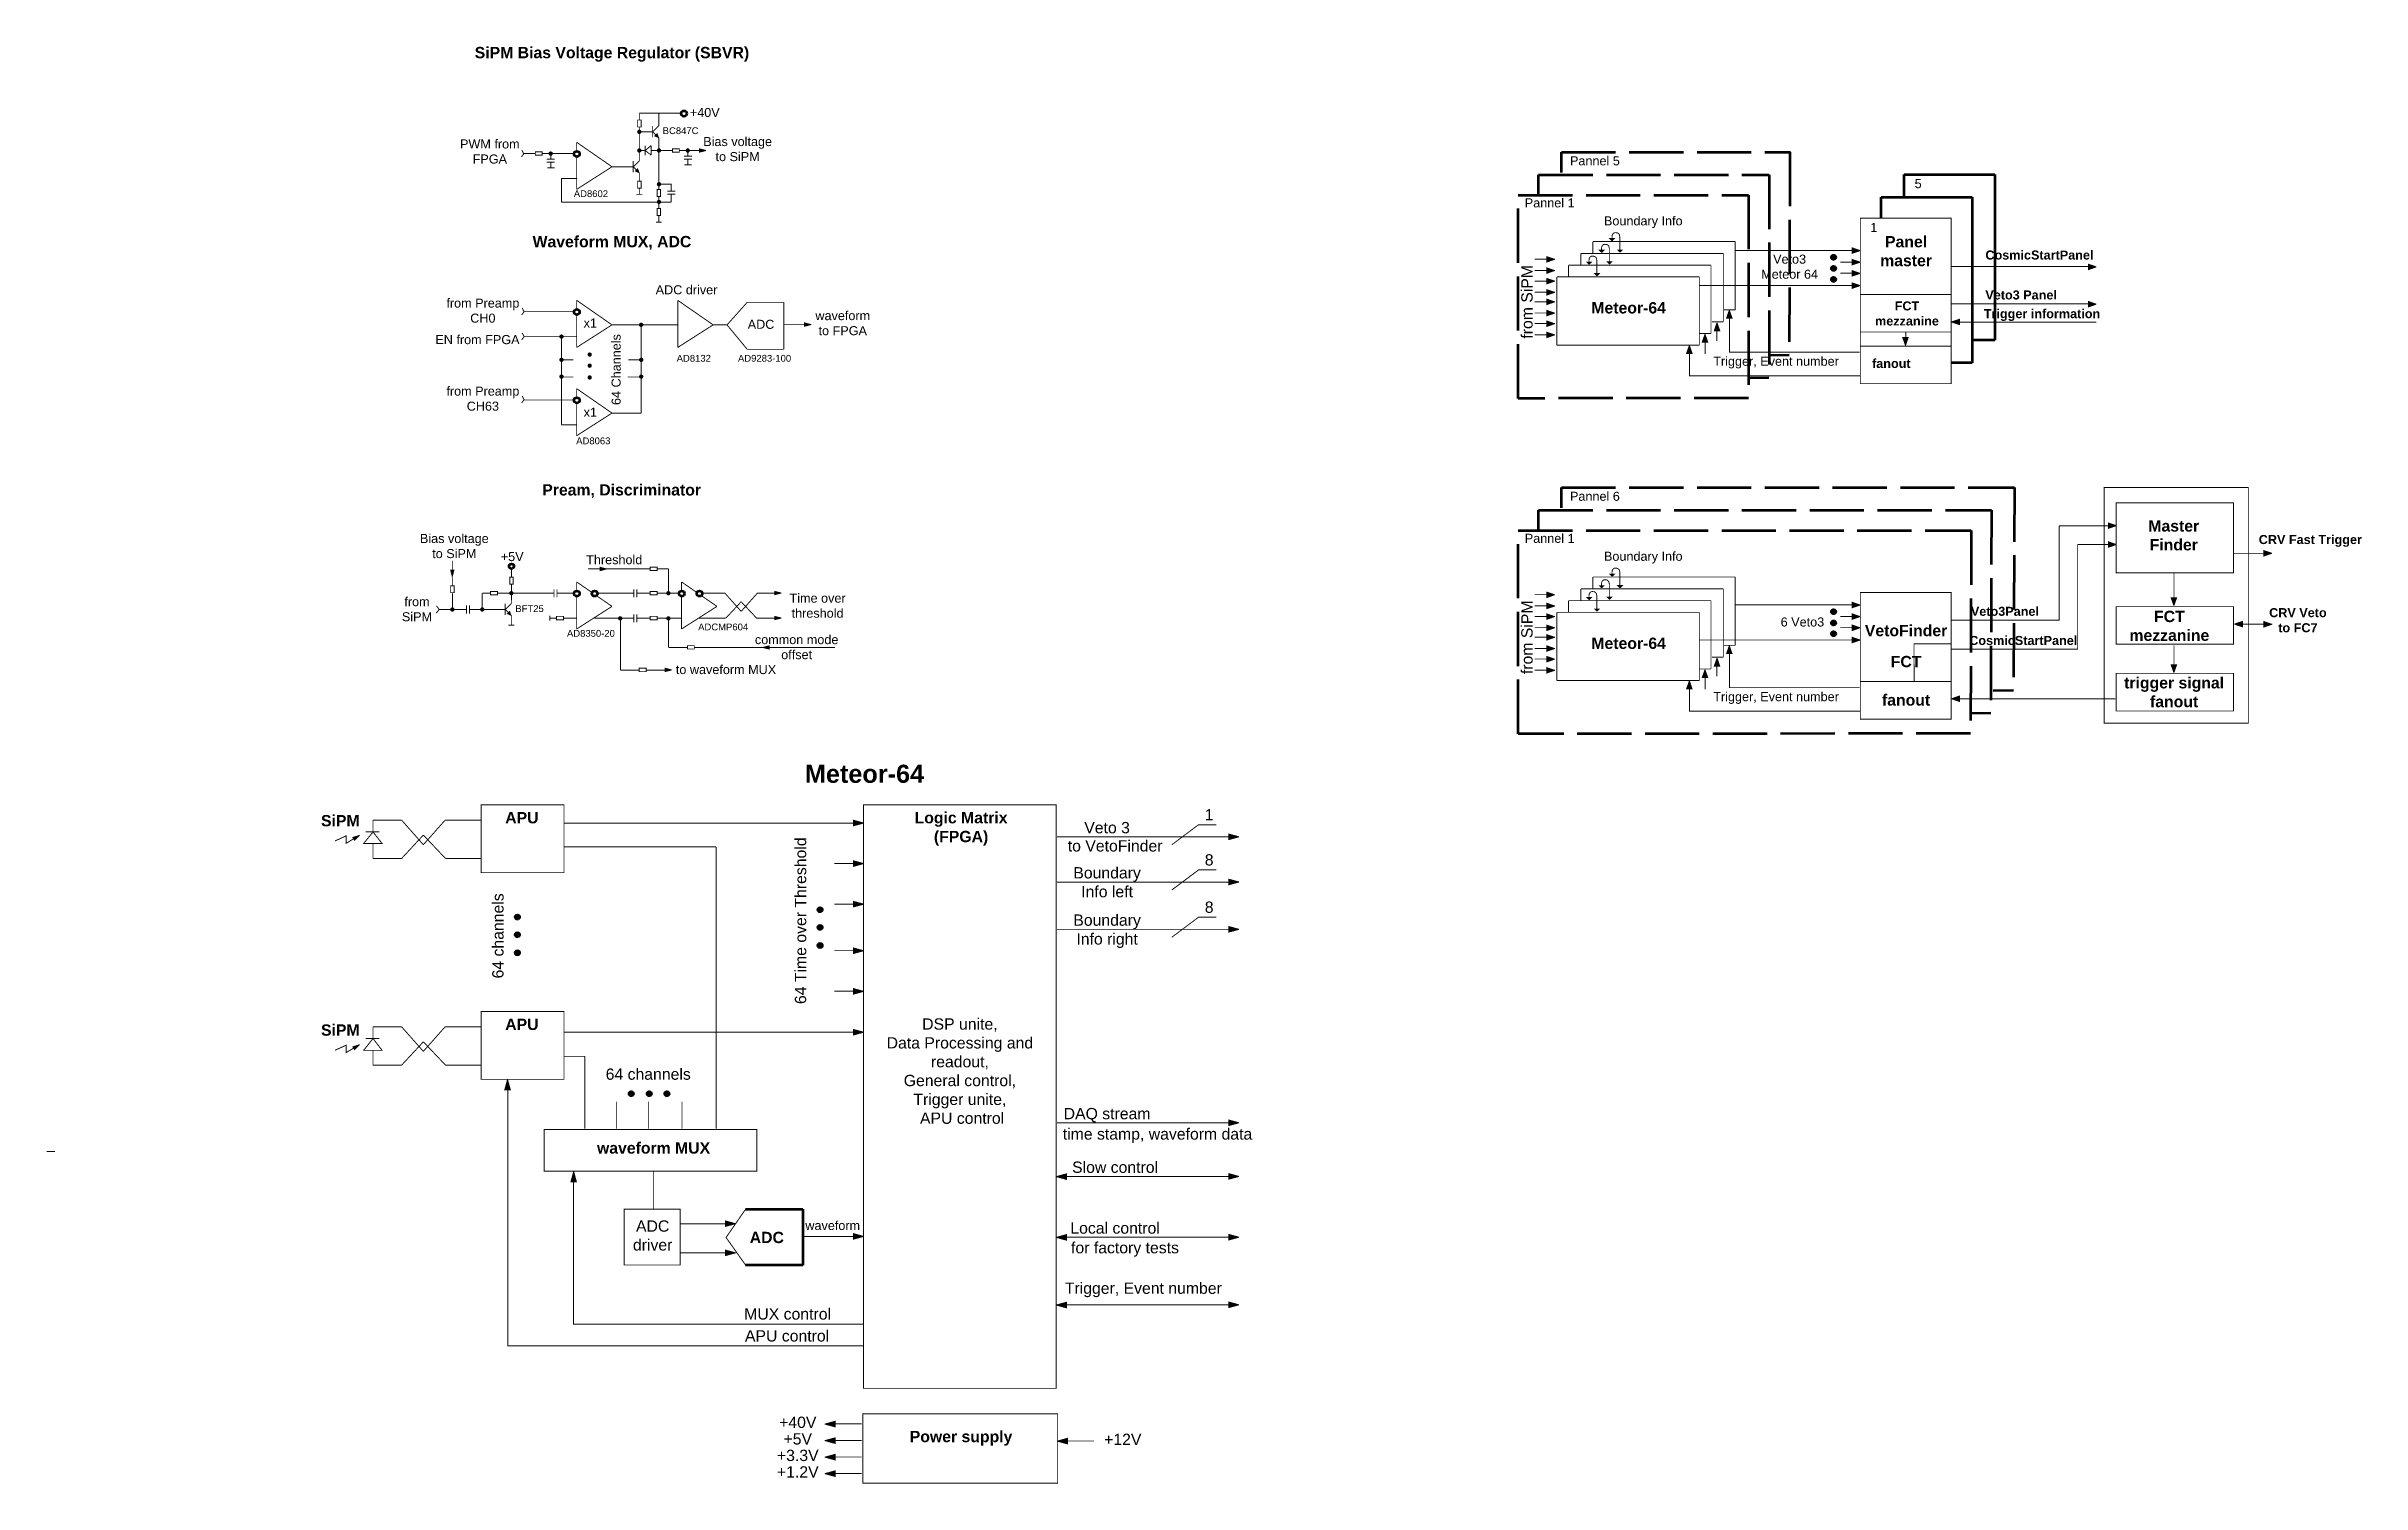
# Model space of a CAD drawing. Header units: millimetres. Extents: x 157 to 1170, y 44 to 592.
# Drawn here: x 157 to 669, y 58 to 376 of the extents above; entities that cross this region are included whole.
import ezdxf

# ---------------------------------------------------------------- set-up
doc = ezdxf.new("R2010")
doc.units = ezdxf.units.MM
doc.linetypes.add('ACAD_ISO02W100', pattern=[15, 12, -3])

msp = doc.modelspace()

# ---------------------------------------------------------------- texts
at = {"lineweight": 100, "attachment_point": 2}
for s, insert, char_height, width in [('{\\fArial|b1|i0|c0|p34;SiPM Bias Voltage Regulator (SBVR)}', (282.08, 375.93), 2.5, 63.9755), ('{\\fArial|b0|i0|c0|p34;+40V}', (302.62, 362.42), 2, 7.7587), ('{\\fArial|b0|i0|c0|p34;PWM from FPGA}', (255.06, 355.46), 2, 15.585), ('{\\fArial|b0|i0|c0|p34;Bias voltage to SiPM}', (309.89, 355.99), 2, 18.0928), ('{\\fArial|b0|i0|c0|p34;Boundary Info}', (510.28, 338.44), 2, 23.4575), ('{\\fArial|b1|i0|c0|p34;Waveform MUX, ADC}', (282.08, 334.1), 2.5, 37.4503), ('{\\fArial|b1|i0|c0|p34;Panel master}', (568.43, 334.08), 2.5, 19.3315), ('{\\fArial|b0|i0|c0|p34;Veto3 Meteor 64}', (542.66, 329.97), 2, 16.0888), ('{\\fArial|b1|i0|c0|p34;\\C1;CosmicStartPanel}', (597.94, 330.88), 2, 24.5658), ('{\\fArial|b0|i0|c0|p34;ADC driver}', (298.58, 323.19), 2, 17.8222), ('{\\fArial|b0|i0|c0|p34;from Preamp CH0}', (253.52, 320.25), 2, 17.8222), ('{\\fArial|b1|i0|c0|p34;Meteor-64}', (507.04, 319.45), 2.5, 30.8344), ('{\\fArial|b1|i0|c0|p34;FCT mezzanine}', (568.63, 319.62), 2, 12.0084), ('{\\fArial|b1|i0|c0|p34;\\C1;Trigger information}', (598.51, 317.9), 2, 27.935), ('{\\fArial|b1|i0|c0|p34;\\C1;Veto3 Panel}', (593.89, 322.05), 2, 17.449), ('{\\fArial|b0|i0|c0|p34;x1}', (277.29, 315.84), 2, 5.3678), ('{\\fArial|b0|i0|c0|p34;ADC}', (315.07, 315.55), 2, 8.1031), ('{\\fArial|b0|i0|c0|p34;waveform to FPGA}', (333.15, 317.47), 2, 12.5053), ('{\\fArial|b0|i0|c0|p34;EN from FPGA}', (252.32, 312.16), 2, 19.3619), ('{\\fArial|b0|i0|c204|p34;Trigger, Event number}', (539.66, 307.38), 2, 34.9005), ('{\\fArial|b1|i0|c0|p34;fanout}', (565.17, 306.89), 2, 11.2725), ('{\\fArial|b0|i0|c0|p34;from Preamp CH63}', (253.52, 300.77), 2, 17.8222), ('{\\fArial|b0|i0|c0|p34;x1}', (277.29, 296.09), 2, 5.3678), ('{\\fArial|b1|i0|c0|p34;Pream, Discriminator}', (284.22, 279.17), 2.5, 37.4503), ('{\\fArial|b0|i0|c0|p34;Bias voltage to SiPM}', (247.2, 268.15), 2, 18.0928), ('{\\fArial|b1|i0|c0|p34;Master Finder}', (627.66, 271.19), 2.5, 12.0084), ('{\\fArial|b1|i0|c0|p34;\\C1;CRV Fast Trigger}', (657.88, 267.92), 2, 24.0884), ('{\\fArial|b0|i0|c0|p34;+5V}', (260.01, 264.15), 2, 7.7587), ('{\\fArial|b0|i0|c0|p34;Threshold}', (282.59, 263.46), 2, 14.2257), ('{\\fArial|b0|i0|c0|p34;Boundary Info}', (510.28, 264.22), 2, 23.4575), ('{\\fArial|b0|i0|c0|p34;from SiPM}', (238.94, 254.17), 2, 8.5276), ('{\\fArial|b0|i0|c0|p34;Time over threshold}', (327.58, 254.96), 2, 14.2257), ('{\\fArial|b1|i0|c0|p34;\\C1;Veto3Panel}', (590.3, 252.04), 2, 13.7117), ('{\\fArial|b1|i0|c0|p34;FCT mezzanine}', (626.69, 251.16), 2.5, 12.0084), ('{\\fArial|b1|i0|c0|p34;\\C1;CRV Veto\\Pto FC7}', (655.13, 251.74), 2, 12.8556), ('{\\fArial|b0|i0|c0|p34;6 Veto3}', (545.5, 249.68), 2, 11.1157), ('{\\fArial|b1|i0|c0|p34;VetoFinder}', (568.43, 248.03), 2.5, 19.3315), ('{\\fArial|b0|i0|c0|p34;common mode offset}', (322.95, 245.78), 2, 18.8315), ('{\\fArial|b1|i0|c0|p34;Meteor-64}', (507.04, 245.22), 2.5, 30.8344), ('{\\fArial|b1|i0|c0|p34;FCT}', (568.43, 241.17), 2.5, 19.3315), ('{\\fArial|b1|i0|c0|p34;\\C1;CosmicStartPanel }', (594.36, 245.59), 2, 24.5658), ('{\\fArial|b0|i0|c0|p34;to waveform MUX}', (307.32, 239.15), 2, 22.3284), ('{\\fArial|b1|i0|c0|p34;trigger signal fanout}', (627.74, 236.48), 2.5, 24.0506), ('{\\fArial|b0|i0|c204|p34;Trigger, Event number}', (539.66, 233.15), 2, 34.9005), ('{\\fArial|b1|i0|c0|p34;fanout}', (568.43, 232.67), 2.5, 19.3315), ('{\\fArial|b1|i0|c0|p34;Meteor-64}', (337.96, 217.09), 4, 31.0056), ('{\\fArial|b1|i0|c0|p34;SiPM}', (221.97, 205.96), 2.5, 11.7558), ('{\\fArial|b1|i0|c0|p34;APU}', (262.15, 206.62), 2.5, 11.7558), ('{\\fArial|b1|i0|c0|p34;Logic Matrix (FPGA)}', (359.33, 206.62), 2.5, 30.8344), ('{\\fArial|b0|i0|c0|p34;1}', (414.23, 207.29), 2.5, 6.1524), ('{\\fArial|b0|i0|c0|p34;to VetoFinder}', (393.42, 200.39), 2.5, 24.6726), ('{\\fArial|b0|i0|c0|p34;Veto 3}', (391.64, 204.42), 2.5, 14.016), ('{\\fArial|b0|i0|c0|p34;8}', (414.23, 197.29), 2.5, 6.1524), ('{\\fArial|b0|i0|c0|p34;Boundary Info left}', (391.64, 194.43), 2.5, 14.016), ('{\\fArial|b0|i0|c0|p34;8}', (414.23, 186.82), 2.5, 6.1524), ('{\\fArial|b0|i0|c0|p34;Boundary Info right}', (391.64, 183.96), 2.5, 14.016), ('{\\fArial|b1|i0|c0|p34;SiPM}', (221.97, 159.63), 2.5, 11.7558), ('{\\fArial|b1|i0|c0|p34;APU}', (262.15, 160.89), 2.5, 11.7558), ('{\\fArial|b0|i0|c0|p34;DSP unite, \\PData Processing and readout, \\PGeneral control, \\PTrigger unite,\\P APU control}', (359.07, 160.97), 2.5, 43.0417), ('{\\fArial|b0|i0|c0|p34;64 channels}', (290.11, 149.88), 2.5, 21.0821), ('{\\fArial|b0|i0|c0|p34;DAQ stream}', (391.64, 141.14), 2.5, 19.7372), ('{\\fArial|b1|i0|c0|p34;waveform MUX}', (291.29, 133.54), 2.5, 35.2587), ('{\\fArial|b0|i0|c0|p34;time stamp, waveform data}', (402.8, 136.64), 2.5, 44.4755), ('{\\fArial|b0|i0|c0|p34;Slow control}', (393.41, 129.28), 2.5, 19.7372), ('{\\fArial|b0|i0|c0|p34;ADC driver}', (291.09, 116.26), 2.5, 14.4215), ('{\\fArial|b1|i0|c0|p34;ADC}', (316.35, 113.74), 2.5, 14.4215), ('{\\fArial|b0|i0|c204|p34;waveform}', (330.93, 116.13), 2, 15.1156), ('{\\fArial|b0|i0|c0|p34;Local control}', (393.41, 115.82), 2.5, 19.7372), ('{\\fArial|b0|i0|c0|p34;for factory tests}', (395.6, 111.47), 2.5, 29.8842), ('{\\fArial|b0|i0|c204|p34;Trigger, Event number}', (399.66, 102.51), 2.5, 34.9005), ('{\\fArial|b0|i0|c0|p34;MUX control}', (320.95, 96.81), 2.5, 29.8033), ('{\\fArial|b0|i0|c0|p34;APU control}', (320.83, 91.96), 2.5, 29.8033), ('{\\fArial|b0|i0|c0|p34;+40V}', (323.2, 72.83), 2.5, 12.6602), ('{\\fArial|b0|i0|c0|p34;+5V}', (323.2, 69.17), 2.5, 12.6602), ('{\\fArial|b1|i0|c0|p34;Power supply}', (359.33, 69.68), 2.5, 30.8344), ('{\\fArial|b0|i0|c0|p34;+12V}', (395.11, 69.05), 2.5, 12.6602), ('{\\fArial|b0|i0|c0|p34;+3.3V}', (323.2, 65.51), 2.5, 12.6602), ('{\\fArial|b0|i0|c0|p34;+1.2V}', (323.2, 61.85), 2.5, 12.6602)]:
    msp.add_mtext(s, dxfattribs=dict(at, insert=insert, char_height=char_height, width=width))
at = {"color": 104, "lineweight": 100, "attachment_point": 2}
for s, insert, char_height, width in [('{\\fArial|b0|i0|c0|p34;BC847C}', (297.27, 358.14), 1.5, 12.5242), ('{\\fArial|b0|i0|c0|p34;Pannel \\fArial|b0|i0|c204|p34;5}', (499.58, 351.73), 2, 12.3157), ('{\\fArial|b0|i0|c0|p34;AD8602}', (277.43, 344.2), 1.5, 12.5242), ('{\\fArial|b0|i0|c204|p34;5}', (571.1, 346.67), 2, 4.679), ('{\\fArial|b0|i0|c0|p34;Pannel 1}', (489.58, 342.42), 2, 12.3157), ('{\\fArial|b0|i0|c204|p34;1}', (561.29, 337), 2, 4.679), ('{\\fArial|b0|i0|c0|p34;AD8132}', (300.19, 307.78), 1.5, 12.5242), ('{\\fArial|b0|i0|c0|p34;AD9283-100}', (315.85, 307.78), 1.5, 12.5242), ('{\\fArial|b0|i0|c0|p34;AD8063}', (277.96, 289.51), 1.5, 12.5242), ('{\\fArial|b0|i0|c0|p34;Pannel 6}', (499.58, 277.5), 2, 12.3157), ('{\\fArial|b0|i0|c0|p34;Pannel 1}', (489.58, 268.19), 2, 12.3157), ('{\\fArial|b0|i0|c0|p34;BFT25}', (263.85, 252.39), 1.5, 6.9486), ('{\\fArial|b0|i0|c0|p34;AD8350-20}', (277.43, 246.91), 1.5, 12.5242), ('{\\fArial|b0|i0|c0|p34;ADCMP604}', (306.69, 248.33), 1.5, 12.5242)]:
    msp.add_mtext(s, dxfattribs=dict(at, insert=insert, char_height=char_height, width=width))
at = {"lineweight": 100, "attachment_point": 2, "rotation": 90}
for s, insert, char_height, width in [('{\\fArial|b0|i0|c0|p34;from SiPM}', (483.29, 319.52), 2.5, 21.0527), ('{\\fArial|b0|i0|c0|p34;64 Channels}', (282, 304.53), 2, 17.8222), ('{\\fArial|b0|i0|c0|p34;from SiPM}', (483.29, 245.29), 2.5, 21.0527), ('{\\fArial|b0|i0|c0|p34;64 Time over Threshold}', (322.56, 182.57), 2.5, 37.9144), ('{\\fArial|b0|i0|c0|p34;64 channels}', (255.59, 179.22), 2.5, 21.0821)]:
    msp.add_mtext(s, dxfattribs=dict(at, insert=insert, char_height=char_height, width=width))

# ---------------------------------------------------------------- hatches: boundary and pattern name
at = {"lineweight": 100}
for points in [[(288.61, 357.14, 1), (287.65, 357.14, 1)], [(269, 352.33, 1), (268.04, 352.33, 1)], [(288.61, 353.01, 1), (287.65, 353.01, 1)], [(292.97, 353.01, 1), (292.01, 353.01, 1)], [(299.34, 353.01, 1), (298.38, 353.01, 1)], [(292.97, 345.55, 1), (292.01, 345.55, 1)], [(292.97, 341.63, 1), (292.01, 341.63, 1)], [(552.87, 329.38, 1), (551.91, 329.38, 1)], [(552.87, 326.91, 1), (551.91, 326.91, 1)], [(552.87, 324.5, 1), (551.91, 324.5, 1)], [(289.02, 314.44, 1), (288.06, 314.44, 1)], [(271.4, 311.84, 1), (270.44, 311.84, 1)], [(277.63, 307.85, 1), (276.67, 307.85, 1)], [(271.4, 306.69, 1), (270.44, 306.69, 1)], [(271.4, 302.98, 1), (270.44, 302.98, 1)], [(277.63, 305.39, 1), (276.67, 305.39, 1)], [(277.63, 302.79, 1), (276.67, 302.79, 1)], [(289.03, 306.69, 1), (288.07, 306.69, 1)], [(289.03, 302.98, 1), (288.07, 302.98, 1)], [(247.25, 251.44, 1), (246.29, 251.44, 1)], [(253.87, 251.44, 1), (252.91, 251.44, 1)], [(260.3, 255.05, 1), (259.34, 255.05, 1)], [(295.05, 255.05, 1), (294.09, 255.05, 1)], [(552.87, 250.95, 1), (551.91, 250.95, 1)], [(284.38, 249.48, 1), (283.42, 249.48, 1)], [(295.05, 249.48, 1), (294.09, 249.48, 1)], [(552.87, 248.48, 1), (551.91, 248.48, 1)], [(552.87, 246.07, 1), (551.91, 246.07, 1)], [(328.62, 184.99, 1), (327.66, 184.99, 1)], [(261.65, 183.37, 1), (260.69, 183.37, 1)], [(261.65, 179.47, 1), (260.69, 179.47, 1)], [(328.62, 181.09, 1), (327.66, 181.09, 1)], [(261.65, 175.47, 1), (260.69, 175.47, 1)], [(328.62, 177.09, 1), (327.66, 177.09, 1)], [(286.84, 144.3, 1), (285.88, 144.3, 1)], [(290.83, 144.3, 1), (289.87, 144.3, 1)], [(294.74, 144.3, 1), (293.78, 144.3, 1)]]:
    msp.add_hatch(color=256, dxfattribs=at).paths.add_polyline_path(points)

# ---------------------------------------------------------------- linework, layer by layer
at = {"linetype": 'ACAD_ISO02W100', "lineweight": 100}
for p, q in [((492.17, 352.66), (542.86, 352.66)), ((492.17, 348.17), (492.17, 352.66)), ((542.73, 352.66), (542.54, 307.74)), ((487.12, 347.62), (538.17, 347.62)), ((487.12, 343.13), (487.12, 347.62)), ((538.13, 347.62), (538.12, 302.7)), ((542.54, 307.74), (538, 307.68)), ((538.04, 302.7), (533.49, 302.64)), ((492.17, 278.44), (592.39, 278.44)), ((492.17, 273.94), (492.17, 278.44)), ((592.39, 278.44), (592.21, 233.52)), ((487.12, 273.39), (587.34, 273.39)), ((487.12, 268.9), (487.12, 273.39)), ((587.34, 273.39), (587.16, 228.47)), ((592.21, 233.52), (587.67, 233.45)), ((587.16, 228.47), (582.61, 228.41))]:
    msp.add_line(p, q, dxfattribs=at)
at = {"color": 5, "lineweight": 100}
for p, q in [((567.98, 347.71), (588.06, 347.73)), ((567.98, 342.58), (567.98, 347.71)), ((588.06, 347.73), (588.06, 311.07)), ((562.95, 342.69), (583.03, 342.7)), ((562.95, 338.2), (562.95, 342.69)), ((583.03, 342.7), (583.03, 306.05)), ((588.06, 311.07), (582.9, 311.07)), ((583.03, 306.05), (578.52, 306.05))]:
    msp.add_line(p, q, dxfattribs=at)
at = {"lineweight": 100}
for p, q in [((311.65, 118.72), (324.31, 118.72)), ((324.31, 118.72), (324.31, 106.38)), ((324.31, 106.38), (311.65, 106.38))]:
    msp.add_line(p, q, dxfattribs=at)
at = {"lineweight": 100, "const_width": 0.2}
for points in [[(287.77, 359.76), (288.52, 359.76), (288.52, 358.22), (287.77, 358.22)], [(265.12, 351.96), (265.12, 352.71), (266.66, 352.71), (266.66, 351.96)], [(295.46, 352.64), (295.46, 353.39), (297, 353.39), (297, 352.64)], [(287.77, 346.22), (288.52, 346.22), (288.52, 344.68), (287.77, 344.68)], [(292.09, 344.39), (292.84, 344.39), (292.84, 342.85), (292.09, 342.85)], [(292.09, 340.15), (292.84, 340.15), (292.84, 338.61), (292.09, 338.61)], [(246.4, 256.7), (247.15, 256.7), (247.15, 255.16), (246.4, 255.16)], [(259.47, 258.57), (260.22, 258.57), (260.22, 257.03), (259.47, 257.03)], [(290.55, 260.07), (290.55, 260.82), (292.09, 260.82), (292.09, 260.07)], [(255.21, 254.68), (255.21, 255.43), (256.75, 255.43), (256.75, 254.68)], [(290.55, 254.68), (290.55, 255.43), (292.09, 255.43), (292.09, 254.68)], [(269.82, 249.18), (269.82, 249.92), (271.36, 249.92), (271.36, 249.18)], [(290.55, 249.18), (290.55, 249.92), (292.09, 249.92), (292.09, 249.18)], [(298.78, 242.69), (298.78, 243.44), (300.32, 243.44), (300.32, 242.69)], [(288.12, 237.69), (288.12, 238.44), (289.66, 238.44), (289.66, 237.69)]]:
    msp.add_lwpolyline(points, close=True, dxfattribs=at)
for points in [[(288.12, 361.25), (297.36, 361.25)], [(288.14, 359.76), (288.14, 361.24)], [(292.46, 358.43), (292.46, 361.2)], [(282.09, 349.41), (274.28, 354.82)], [(274.28, 354.82), (274.28, 352.84)], [(288.14, 356.79), (288.14, 358.27)], [(288.15, 350.67), (288.15, 357.14)], [(291.04, 357.14), (288.16, 357.14)], [(290.74, 354.1), (289.44, 353)], [(289.45, 354.08), (289.45, 351.92)], [(290.74, 352), (290.74, 354.1)], [(291.09, 358.41), (291.09, 355.92)], [(291.12, 357.14), (292.48, 358.5)], [(291.12, 357.14), (292.46, 355.8)], [(291.12, 357.14), (292.46, 355.8)], [(292.46, 345.49), (292.46, 355.85)], [(262.15, 353.1), (262.58, 352.27), (262.04, 351.58)], [(265.12, 352.33), (262.43, 352.33)], [(272.24, 352.33), (266.61, 352.33)], [(267.66, 351.08), (269.44, 351.08)], [(267.66, 350.42), (269.44, 350.42)], [(267.76, 349.17), (269.38, 349.17)], [(268.55, 351.14), (268.55, 352.32)], [(268.55, 349.19), (268.55, 350.37)], [(273.71, 352.32), (271.06, 352.32)], [(274.28, 351.67), (274.28, 344.41)], [(274.28, 344.41), (282.09, 349.41)], [(282.03, 349.38), (285.6, 349.38)], [(286.73, 349.37), (285.47, 349.37)], [(286.78, 350.65), (286.78, 348.16)], [(286.81, 349.38), (288.17, 350.74)], [(286.81, 349.38), (288.15, 348.04)], [(286.81, 349.38), (288.15, 348.04)], [(288.16, 352.99), (289.46, 352.99)], [(290.74, 352), (289.44, 353)], [(290.81, 352.99), (292.5, 352.99)], [(295.46, 353.01), (292.78, 353.01)], [(302.58, 353.01), (296.96, 353.01)], [(298, 351.77), (299.78, 351.77)], [(298, 351.11), (299.78, 351.11)], [(298.1, 349.85), (299.72, 349.85)], [(298.89, 351.82), (298.89, 353)], [(298.89, 349.87), (298.89, 351.05)], [(270.9, 346.83), (270.9, 341.6)], [(274.27, 346.8), (270.9, 346.8)], [(287.51, 343.3), (288.79, 343.3)], [(288.14, 346.22), (288.14, 347.7)], [(288.14, 343.25), (288.14, 344.73)], [(288.15, 346.68), (288.15, 348.09)], [(292.46, 344.39), (292.46, 345.87)], [(295.2, 345.58), (292.47, 345.58)], [(294.32, 344.01), (296.1, 344.01)], [(294.32, 343.35), (296.1, 343.35)], [(295.21, 344.06), (295.21, 345.64)], [(295.21, 341.53), (295.21, 343.29)], [(295.17, 341.6), (270.85, 341.6)], [(292.46, 341.42), (292.46, 342.9)], [(292.46, 340.15), (292.46, 341.63)], [(292.46, 337.17), (292.46, 338.65)], [(291.8, 337.16), (293.08, 337.16)], [(505.1, 330.44), (505.1, 333.85), (504.97, 334.46), (504.59, 334.78), (504.16, 334.83), (503.86, 334.8), (503.58, 334.61), (503.41, 334.29), (503.36, 333.86), (503.36, 333.32)], [(486.27, 328.95), (490.72, 328.95)], [(500.01, 325.25), (500.01, 328.66), (499.88, 329.27), (499.5, 329.59), (499.07, 329.63), (498.77, 329.61), (498.49, 329.42), (498.32, 329.1), (498.27, 328.67), (498.27, 328.13)], [(502.78, 327.85), (502.78, 331.27), (502.65, 331.88), (502.27, 332.2), (501.84, 332.24), (501.54, 332.22), (501.26, 332.03), (501.09, 331.7), (501.04, 331.27), (501.04, 330.74)], [(530.72, 330.89), (558.31, 330.89)], [(553.86, 328.32), (558.31, 328.32)], [(486.27, 326.47), (490.72, 326.47)], [(486.27, 324.12), (490.72, 324.12)], [(522.73, 323.12), (558.15, 323.12)], [(553.86, 325.85), (558.31, 325.85)], [(578.34, 327.33), (608.85, 327.33)], [(262.22, 318.16), (262.65, 317.33), (262.11, 316.64)], [(282.09, 314.43), (274.28, 319.85)], [(274.28, 319.85), (274.28, 317.86)], [(304.47, 314.43), (296.65, 319.85)], [(296.65, 319.85), (296.65, 317.86)], [(296.65, 318.21), (296.65, 309.43)], [(312.02, 319.42), (307.54, 314.42)], [(312.02, 319.42), (320.09, 319.42)], [(320.09, 309.01), (320.09, 319.42)], [(486.27, 321.65), (490.72, 321.65)], [(486.27, 319.53), (490.72, 319.53)], [(578.34, 319.07), (608.85, 319.07)], [(262.22, 312.64), (262.65, 311.81), (262.11, 311.12)], [(272.24, 317.35), (262.64, 317.35)], [(273.71, 317.34), (271.06, 317.34)], [(274.28, 316.69), (274.28, 309.43)], [(274.28, 309.43), (282.09, 314.43)], [(282.03, 314.41), (296.61, 314.41)], [(288.57, 314.45), (288.57, 294.95)], [(296.65, 309.43), (304.47, 314.43)], [(304.47, 314.43), (307.55, 314.43)], [(307.54, 314.42), (312.02, 309.01)], [(325.84, 314.48), (320.21, 314.48)], [(486.27, 317.05), (490.72, 317.05)], [(486.27, 314.71), (490.72, 314.71)], [(526.57, 313.36), (526.57, 310.86)], [(529.36, 316.39), (529.36, 308.37), (558.19, 308.37)], [(568.36, 311.25), (568.36, 312.84)], [(579.83, 315.04), (610.51, 315.04)], [(274.27, 311.82), (262.74, 311.82)], [(270.92, 292.35), (270.92, 311.81)], [(320.09, 309.01), (312.02, 309.01)], [(486.27, 312.23), (490.72, 312.23)], [(558.3, 303.16), (520.5, 303.16), (520.5, 308.21)], [(523.97, 310.77), (523.97, 307.98)], [(270.83, 302.88), (273.5, 302.88)], [(270.94, 306.68), (273.5, 306.68)], [(285.57, 302.88), (288.24, 302.88)], [(285.68, 306.68), (288.24, 306.68)], [(262.22, 298.68), (262.65, 297.85), (262.11, 297.16)], [(272.24, 297.81), (262.72, 297.81)], [(273.71, 297.81), (271.06, 297.81)], [(282.09, 294.9), (274.28, 300.31)], [(274.28, 300.31), (274.28, 298.33)], [(274.28, 297.15), (274.28, 289.9)], [(274.27, 292.29), (270.9, 292.29)], [(274.28, 289.9), (282.09, 294.9)], [(282.03, 294.87), (288.55, 294.87)], [(602.3, 269.92), (602.3, 249.09), (578.49, 249.09)], [(613.6, 269.97), (602.3, 269.97)], [(246.77, 256.7), (246.77, 262.28)], [(606.39, 265.89), (606.39, 242.64), (578.49, 242.64)], [(606.39, 265.83), (614.79, 265.83)], [(640.81, 263.88), (649.21, 263.88)], [(259.84, 258.57), (259.84, 260.47)], [(259.84, 253.45), (259.84, 257.07)], [(274.28, 257.54), (274.28, 255.56)], [(274.28, 257.54), (277.68, 255.19)], [(290.48, 260.43), (276.76, 260.43)], [(294.65, 260.43), (292.09, 260.43)], [(294.61, 260.43), (294.61, 255.06)], [(297.49, 257.54), (300.89, 255.19)], [(297.49, 257.54), (297.49, 255.56)], [(502.78, 253.63), (502.78, 257.04), (502.65, 257.65), (502.27, 257.97), (501.84, 258.01), (501.54, 257.99), (501.26, 257.8), (501.09, 257.48), (501.04, 257.05), (501.04, 256.51)], [(505.1, 256.21), (505.1, 259.62), (504.97, 260.23), (504.59, 260.55), (504.16, 260.6), (503.86, 260.58), (503.58, 260.38), (503.41, 260.06), (503.36, 259.63), (503.36, 259.09)], [(627.72, 253.82), (627.72, 259.43)], [(243.26, 252.27), (243.87, 251.42), (243.19, 250.65)], [(243.84, 251.44), (249.87, 251.44)], [(246.78, 255.02), (246.78, 251.46)], [(249.92, 252.33), (249.92, 250.55)], [(250.58, 252.33), (250.58, 250.55)], [(250.64, 251.44), (251.82, 251.44)], [(258.4, 251.43), (251.58, 251.43)], [(255.21, 255.04), (253.39, 255.04)], [(253.39, 255.02), (253.39, 251.46)], [(268.14, 255.04), (256.71, 255.04)], [(258.45, 252.71), (258.45, 250.22)], [(258.48, 251.44), (259.84, 252.8)], [(258.48, 251.44), (259.82, 250.09)], [(258.48, 251.44), (259.82, 250.09)], [(259.82, 252.73), (259.82, 254.14)], [(268.03, 255.03), (269.2, 255.03)], [(269.26, 255.92), (269.26, 254.14)], [(269.92, 255.92), (269.92, 254.14)], [(269.98, 255.03), (271.15, 255.03)], [(273.71, 255.04), (271.06, 255.04)], [(274.28, 254.38), (274.28, 247.13)], [(274.28, 247.13), (282.09, 252.13)], [(282.09, 252.13), (278.65, 254.51)], [(286.79, 255.04), (278.82, 255.04)], [(286.93, 255.92), (286.93, 254.14)], [(287.59, 255.92), (287.59, 254.14)], [(290.48, 255.04), (287.65, 255.04)], [(296.93, 255.04), (292.09, 255.04)], [(297.49, 254.38), (297.49, 247.13)], [(297.49, 247.13), (305.31, 252.13)], [(305.31, 252.13), (301.86, 254.51)], [(307.17, 255.04), (302.06, 255.04)], [(307.12, 255.01), (310.67, 251.02)], [(310.67, 253.15), (307.31, 249.56)], [(310.67, 251.02), (314.25, 255.05)], [(314.14, 249.48), (310.67, 253.15)], [(318.13, 255.04), (314.2, 255.04)], [(486.27, 254.72), (490.72, 254.72)], [(486.27, 252.24), (490.72, 252.24)], [(500.01, 251.02), (500.01, 254.43), (499.88, 255.04), (499.5, 255.36), (499.07, 255.41), (498.77, 255.38), (498.49, 255.19), (498.32, 254.87), (498.27, 254.44), (498.27, 253.9)], [(530.72, 252.46), (558.31, 252.46)], [(259.19, 247.97), (260.47, 247.97)], [(259.82, 247.99), (259.82, 250.15)], [(268.33, 250.11), (268.33, 248.99)], [(269.82, 249.54), (268.34, 249.54)], [(274.27, 249.52), (271.4, 249.52)], [(286.79, 249.52), (278.18, 249.52)], [(283.95, 249.52), (283.95, 238.02)], [(286.93, 250.37), (286.93, 248.59)], [(287.59, 250.37), (287.59, 248.59)], [(290.64, 249.52), (287.67, 249.52)], [(297.51, 249.52), (292.1, 249.52)], [(294.61, 249.52), (294.61, 243.05)], [(307.26, 249.52), (301.33, 249.52)], [(318.02, 249.52), (314.05, 249.52)], [(486.27, 249.89), (490.72, 249.89)], [(486.27, 247.42), (490.72, 247.42)], [(553.86, 249.89), (558.31, 249.89)], [(553.86, 247.42), (558.31, 247.42)], [(641.07, 248.18), (649.47, 248.18)], [(298.86, 243.04), (294.61, 243.04)], [(331.42, 243.04), (300.33, 243.04)], [(486.27, 245.3), (490.72, 245.3)], [(486.27, 242.82), (490.72, 242.82)], [(522.73, 244.69), (558.15, 244.69)], [(529.36, 242.16), (529.36, 234.15), (558.19, 234.15)], [(627.72, 238.99), (627.72, 243.53)], [(288.2, 238.04), (283.95, 238.04)], [(294.47, 238.04), (289.67, 238.04)], [(486.27, 240.48), (490.72, 240.48)], [(486.27, 238), (490.72, 238)], [(523.97, 236.54), (523.97, 233.76)], [(526.57, 239.13), (526.57, 236.63)], [(558.3, 228.93), (520.5, 228.93), (520.5, 233.99)], [(579.83, 231.65), (614.77, 231.65)], [(229.21, 204.83), (235.54, 204.83)], [(235.54, 204.83), (240.35, 199.39)], [(240.35, 199.39), (245.17, 204.83)], [(245.17, 204.83), (253.13, 204.83)], [(220.79, 200.22), (223.28, 201.36), (223.28, 199.72), (226.26, 201.5)], [(240.35, 201.52), (235.54, 196.34)], [(245.26, 196.34), (240.35, 201.52)], [(271.45, 204.15), (337.73, 204.15)], [(380.53, 201.13), (419.82, 201.13)], [(405.95, 199.37), (411.87, 203.81), (415.78, 203.81)], [(229.21, 196.34), (235.54, 196.34)], [(245.26, 196.34), (253.13, 196.34)], [(271.52, 198.93), (305.12, 198.93)], [(336.42, 195.24), (331.26, 195.24)], [(380.53, 191.13), (419.82, 191.13)], [(405.95, 189.37), (411.87, 193.81), (415.78, 193.81)], [(336.42, 186.26), (331.26, 186.26)], [(380.53, 180.67), (419.82, 180.67)], [(405.95, 178.9), (411.87, 183.34), (415.78, 183.34)], [(336.42, 175.95), (331.26, 175.95)], [(336.42, 166.97), (331.26, 166.97)], [(229.21, 159.1), (235.54, 159.1)], [(235.54, 159.1), (240.35, 153.66)], [(240.35, 153.66), (245.17, 159.1)], [(245.17, 159.1), (253.13, 159.1)], [(220.79, 153.9), (223.28, 155.03), (223.28, 153.4), (226.26, 155.18)], [(240.35, 155.78), (235.54, 150.61)], [(245.26, 150.61), (240.35, 155.78)], [(271.45, 157.91), (337.73, 157.91)], [(229.21, 150.61), (235.54, 150.61)], [(245.26, 150.61), (253.13, 150.61)], [(271.52, 152.57), (276.15, 152.57)], [(259.04, 146), (259.04, 88.48), (337.8, 88.48)], [(380.53, 137.85), (419.82, 137.85)], [(158.85, 131.49), (157.02, 131.49)], [(273.59, 126.79), (273.59, 93.29), (337.8, 93.29)], [(380.53, 125.99), (419.82, 125.99)], [(309.34, 115.5), (297.24, 115.5)], [(337.69, 112.7), (324.32, 112.7)], [(309.62, 109.08), (297.24, 109.08)], [(380.53, 112.53), (419.82, 112.53)], [(380.53, 97.57), (419.82, 97.57)], [(329.34, 71.23), (337.34, 71.23)], [(329.34, 67.57), (337.34, 67.57)], [(380.76, 67.45), (388.76, 67.45)], [(329.34, 63.91), (337.34, 63.91)], [(329.34, 60.25), (337.34, 60.25)]]:
    msp.add_lwpolyline(points, dxfattribs=at)
at = {"lineweight": 100}
for points in [[(291.75, 356.54, 1, 0.1, 0), (292.49, 355.77, 0.1, 0.1, 0)], [(301.35, 353.01, 1, 0.2, 0), (302.92, 353.01, 0.2, 0.2, 0)], [(287.44, 348.77, 1, 0.1, 0), (288.18, 348.01, 0.1, 0.1, 0)], [(503.39, 333.63, 1.5, 0.2, 0), (503.39, 332.98, 0.2, 0.2, 0)], [(488.81, 328.92, 1.5, 0.2, 0), (490.69, 328.92, 0.2, 0.2, 0)], [(498.3, 328.44, 1.5, 0.2, 0), (498.3, 327.79, 0.2, 0.2, 0)], [(501.07, 331.04, 1.5, 0.2, 0), (501.07, 330.4, 0.2, 0.2, 0)], [(502.81, 328.5, 1.5, 0.2, 0), (502.81, 327.85, 0.2, 0.2, 0)], [(505.13, 331.08, 1.5, 0.2, 0), (505.13, 330.44, 0.2, 0.2, 0)], [(556.4, 330.86, 1.5, 0.2, 0), (558.28, 330.86, 0.2, 0.2, 0)], [(556.4, 328.3, 1.5, 0.2, 0), (558.28, 328.3, 0.2, 0.2, 0)], [(608.65, 327.25, 1.5, 0.2, 0), (610.53, 327.25, 0.2, 0.2, 0)], [(488.81, 326.44, 1.5, 0.2, 0), (490.69, 326.44, 0.2, 0.2, 0)], [(488.81, 324.1, 1.5, 0.2, 0), (490.69, 324.1, 0.2, 0.2, 0)], [(500.04, 325.89, 1.5, 0.2, 0), (500.04, 325.24, 0.2, 0.2, 0)], [(556.4, 325.82, 1.5, 0.2, 0), (558.28, 325.82, 0.2, 0.2, 0)], [(556.4, 323.11, 1.5, 0.2, 0), (558.28, 323.11, 0.2, 0.2, 0)], [(488.81, 321.62, 1.5, 0.2, 0), (490.69, 321.62, 0.2, 0.2, 0)], [(488.81, 319.51, 1.5, 0.2, 0), (490.69, 319.51, 0.2, 0.2, 0)], [(488.81, 317.03, 1.5, 0.2, 0), (490.69, 317.03, 0.2, 0.2, 0)], [(529.32, 315.8, 1.5, 0.2, 0), (529.32, 317.69, 0.2, 0.2, 0)], [(608.65, 319, 1.5, 0.2, 0), (610.53, 319, 0.2, 0.2, 0)], [(324.61, 314.49, 1, 0.2, 0), (326.17, 314.49, 0.2, 0.2, 0)], [(488.81, 314.68, 1.5, 0.2, 0), (490.69, 314.68, 0.2, 0.2, 0)], [(488.81, 312.2, 1.5, 0.2, 0), (490.69, 312.2, 0.2, 0.2, 0)], [(523.94, 310.5, 1.5, 0.2, 0), (523.94, 312.38, 0.2, 0.2, 0)], [(526.6, 313.03, 1.5, 0.2, 0), (526.6, 314.92, 0.2, 0.2, 0)], [(580.37, 315.07, 1.5, 0.2, 0), (578.49, 315.07, 0.2, 0.2, 0)], [(520.48, 308.01, 1.5, 0.2, 0), (520.48, 309.89, 0.2, 0.2, 0)], [(568.3, 311.73, 1.5, 0.2, 0), (568.3, 309.85, 0.2, 0.2, 0)], [(613.08, 269.99, 1.5, 0.2, 0), (614.96, 269.99, 0.2, 0.2, 0)], [(613.08, 265.82, 1.5, 0.2, 0), (614.96, 265.82, 0.2, 0.2, 0)], [(647.49, 263.88, 1.5, 0.2, 0), (649.38, 263.88, 0.2, 0.2, 0)], [(246.75, 260.29, 1, 0.2, 0), (246.75, 258.73, 0.2, 0.2, 0)], [(279.37, 260.41, 1, 0.2, 0), (280.93, 260.41, 0.2, 0.2, 0)], [(501.07, 256.82, 1.5, 0.2, 0), (501.07, 256.17, 0.2, 0.2, 0)], [(503.39, 259.4, 1.5, 0.2, 0), (503.39, 258.75, 0.2, 0.2, 0)], [(505.13, 256.86, 1.5, 0.2, 0), (505.13, 256.21, 0.2, 0.2, 0)], [(259.11, 250.83, 1, 0.1, 0), (259.84, 250.07, 0.1, 0.1, 0)], [(317.98, 255.08, 1, 0.2, 0), (319.54, 255.08, 0.2, 0.2, 0)], [(488.81, 254.69, 1.5, 0.2, 0), (490.69, 254.69, 0.2, 0.2, 0)], [(488.81, 252.22, 1.5, 0.2, 0), (490.69, 252.22, 0.2, 0.2, 0)], [(498.3, 254.21, 1.5, 0.2, 0), (498.3, 253.56, 0.2, 0.2, 0)], [(500.04, 251.66, 1.5, 0.2, 0), (500.04, 251.02, 0.2, 0.2, 0)], [(502.81, 254.27, 1.5, 0.2, 0), (502.81, 253.62, 0.2, 0.2, 0)], [(556.4, 252.43, 1.5, 0.2, 0), (558.28, 252.43, 0.2, 0.2, 0)], [(627.69, 254.15, 1.5, 0.2, 0), (627.69, 252.27, 0.2, 0.2, 0)], [(317.98, 249.55, 1, 0.2, 0), (319.54, 249.55, 0.2, 0.2, 0)], [(488.81, 249.87, 1.5, 0.2, 0), (490.69, 249.87, 0.2, 0.2, 0)], [(488.81, 247.39, 1.5, 0.2, 0), (490.69, 247.39, 0.2, 0.2, 0)], [(488.81, 245.28, 1.5, 0.2, 0), (490.69, 245.28, 0.2, 0.2, 0)], [(556.4, 249.87, 1.5, 0.2, 0), (558.28, 249.87, 0.2, 0.2, 0)], [(556.4, 247.39, 1.5, 0.2, 0), (558.28, 247.39, 0.2, 0.2, 0)], [(642.96, 248.21, 1.5, 0.2, 0), (641.07, 248.21, 0.2, 0.2, 0)], [(647.49, 248.17, 1.5, 0.2, 0), (649.38, 248.17, 0.2, 0.2, 0)], [(317, 243.04, 1, 0.2, 0), (315.44, 243.04, 0.2, 0.2, 0)], [(488.81, 242.8, 1.5, 0.2, 0), (490.69, 242.8, 0.2, 0.2, 0)], [(488.81, 240.45, 1.5, 0.2, 0), (490.69, 240.45, 0.2, 0.2, 0)], [(526.6, 238.8, 1.5, 0.2, 0), (526.6, 240.69, 0.2, 0.2, 0)], [(529.32, 241.58, 1.5, 0.2, 0), (529.32, 243.46, 0.2, 0.2, 0)], [(556.4, 244.68, 1.5, 0.2, 0), (558.28, 244.68, 0.2, 0.2, 0)], [(293.76, 238.07, 1, 0.2, 0), (295.32, 238.07, 0.2, 0.2, 0)], [(488.81, 237.98, 1.5, 0.2, 0), (490.69, 237.98, 0.2, 0.2, 0)], [(520.48, 233.78, 1.5, 0.2, 0), (520.48, 235.66, 0.2, 0.2, 0)], [(523.94, 236.27, 1.5, 0.2, 0), (523.94, 238.15, 0.2, 0.2, 0)], [(627.69, 239.32, 1.5, 0.2, 0), (627.69, 237.44, 0.2, 0.2, 0)], [(580.37, 231.69, 1.5, 0.2, 0), (578.49, 231.69, 0.2, 0.2, 0)], [(335.41, 204.19, 1.5, 0.2, 0), (337.79, 204.19, 0.2, 0.2, 0)], [(224.86, 200.64, 1, 0.2, 0), (226.22, 201.44, 0.2, 0.2, 0)], [(418.47, 201.14, 1.5, 0.2, 0), (420.84, 201.14, 0.2, 0.2, 0)], [(305.16, 198.92, 0.2, 0.2, 0), (305.16, 138.92, 1.5, 0.2, 0), (305.16, 136.56, 0.2, 0.2, 0)], [(335.41, 195.22, 1.5, 0.2, 0), (337.79, 195.22, 0.2, 0.2, 0)], [(418.47, 191.14, 1.5, 0.2, 0), (420.84, 191.14, 0.2, 0.2, 0)], [(335.41, 186.24, 1.5, 0.2, 0), (337.79, 186.24, 0.2, 0.2, 0)], [(418.47, 180.67, 1.5, 0.2, 0), (420.84, 180.67, 0.2, 0.2, 0)], [(335.41, 175.93, 1.5, 0.2, 0), (337.79, 175.93, 0.2, 0.2, 0)], [(335.41, 166.94, 1.5, 0.2, 0), (337.79, 166.94, 0.2, 0.2, 0)], [(224.86, 154.31, 1, 0.2, 0), (226.22, 155.12, 0.2, 0.2, 0)], [(335.41, 157.9, 1.5, 0.2, 0), (337.79, 157.9, 0.2, 0.2, 0)], [(276.06, 152.57, 0.2, 0.2, 0), (276.06, 138.92, 1.5, 0.2, 0), (276.06, 136.56, 0.2, 0.2, 0)], [(258.98, 145.07, 1.5, 0.2, 0), (258.98, 147.44, 0.2, 0.2, 0)], [(283.12, 142.53, 0.2, 0.2, 0), (283.12, 138.94, 1.5, 0.2, 0), (283.12, 136.58, 0.2, 0.2, 0)], [(290.14, 142.53, 0.2, 0.2, 0), (290.14, 138.94, 1.5, 0.2, 0), (290.14, 136.58, 0.2, 0.2, 0)], [(297.58, 142.53, 0.2, 0.2, 0), (297.58, 138.94, 1.5, 0.2, 0), (297.58, 136.58, 0.2, 0.2, 0)], [(418.47, 137.86, 1.5, 0.2, 0), (420.84, 137.86, 0.2, 0.2, 0)], [(273.61, 124.68, 1.5, 0.2, 0), (273.61, 127.06, 0.2, 0.2, 0)], [(291.31, 127.02, 0.2, 0.2, 0), (291.31, 121.13, 1.5, 0.2, 0), (291.31, 118.77, 0.2, 0.2, 0)], [(382.74, 125.95, 1.5, 0.2, 0), (380.37, 125.95, 0.2, 0.2, 0)], [(418.47, 125.99, 1.5, 0.2, 0), (420.84, 125.99, 0.2, 0.2, 0)], [(307.06, 115.53, 1.5, 0.2, 0), (309.44, 115.53, 0.2, 0.2, 0)], [(335.41, 112.72, 1.5, 0.2, 0), (337.79, 112.72, 0.2, 0.2, 0)], [(382.74, 112.5, 1.5, 0.2, 0), (380.37, 112.5, 0.2, 0.2, 0)], [(418.47, 112.54, 1.5, 0.2, 0), (420.84, 112.54, 0.2, 0.2, 0)], [(307.06, 109.08, 1.5, 0.2, 0), (309.44, 109.08, 0.2, 0.2, 0)], [(382.74, 97.53, 1.5, 0.2, 0), (380.37, 97.53, 0.2, 0.2, 0)], [(418.47, 97.58, 1.5, 0.2, 0), (420.84, 97.58, 0.2, 0.2, 0)], [(331.55, 71.19, 1.5, 0.2, 0), (329.18, 71.19, 0.2, 0.2, 0)], [(331.55, 67.53, 1.5, 0.2, 0), (329.18, 67.53, 0.2, 0.2, 0)], [(382.97, 67.42, 1.5, 0.2, 0), (380.59, 67.42, 0.2, 0.2, 0)], [(331.55, 63.87, 1.5, 0.2, 0), (329.18, 63.87, 0.2, 0.2, 0)], [(331.55, 60.22, 1.5, 0.2, 0), (329.18, 60.22, 0.2, 0.2, 0)]]:
    msp.add_lwpolyline(points, format="xyseb", dxfattribs=at)
at = {"linetype": 'ACAD_ISO02W100', "lineweight": 100}
for points in [[(482.63, 343.14), (533.55, 343.14), (533.53, 298.22), (482.63, 298.16)], [(482.63, 268.91), (582.86, 268.91), (582.67, 223.99), (482.63, 223.93)]]:
    msp.add_lwpolyline(points, close=True, dxfattribs=at)
at = {"color": 5, "lineweight": 100, "const_width": 0.2}
for points in [[(558.31, 338.05), (578.39, 338.06), (578.39, 301.41), (558.31, 301.41)], [(558.31, 321.16), (578.39, 321.16), (578.39, 312.84), (558.31, 312.84)], [(558.31, 309.72), (578.39, 309.72), (578.39, 301.41), (558.31, 301.41)], [(612.28, 278.46), (644.17, 278.46), (644.17, 226.31), (612.28, 226.31)], [(614.9, 275.03), (640.89, 275.05), (640.89, 259.58), (614.9, 259.58)], [(558.31, 255.22), (578.39, 255.22), (578.39, 227.18), (558.31, 227.18)], [(614.9, 252.07), (640.89, 252.07), (640.89, 243.76), (614.9, 243.76)], [(570.19, 243.86), (578.39, 243.86), (578.39, 235.55), (570.2, 235.55)], [(614.9, 237.31), (640.89, 237.31), (640.89, 228.99), (614.9, 228.99)], [(558.31, 235.5), (578.39, 235.5), (578.39, 227.18), (558.31, 227.18)], [(253.12, 208.22), (271.47, 208.22), (271.47, 193.21), (253.12, 193.21)], [(337.73, 208.22), (380.37, 208.22), (380.36, 79.09), (337.73, 79.09)], [(253.12, 162.48), (271.47, 162.48), (271.47, 147.48), (253.12, 147.48)], [(267.1, 136.39), (314.14, 136.39), (314.14, 127.14), (267.1, 127.14)], [(284.77, 118.72), (297.2, 118.72), (297.2, 106.38), (284.77, 106.38)], [(337.58, 73.46), (380.7, 73.46), (380.7, 58.1), (337.58, 58.1)]]:
    msp.add_lwpolyline(points, close=True, dxfattribs=at)
for points in [[(496.48, 330.22), (528, 330.22)], [(496.49, 327.63), (496.48, 330.22)], [(499.13, 332.87), (530.64, 332.87)], [(530.64, 332.87), (530.64, 317.75)], [(491.18, 325.05), (522.69, 325.05)], [(491.18, 309.93), (491.18, 325.05)], [(493.75, 325.02), (493.74, 327.62)], [(493.74, 327.62), (525.26, 327.62)], [(522.69, 325.05), (522.69, 309.93)], [(525.26, 327.62), (525.26, 312.5)], [(522.69, 309.93), (491.18, 309.93)], [(499.13, 258.64), (530.64, 258.64)], [(530.64, 258.64), (530.64, 243.52)], [(493.74, 253.39), (525.26, 253.39)], [(493.75, 250.79), (493.74, 253.39)], [(496.48, 256), (528, 256)], [(496.49, 253.4), (496.48, 256)], [(525.26, 253.39), (525.26, 238.27)], [(491.18, 235.71), (491.18, 250.82)], [(491.18, 250.82), (522.69, 250.82)], [(522.69, 250.82), (522.69, 235.71)], [(522.69, 235.71), (491.18, 235.71)], [(311.65, 118.72), (307.33, 112.48), (311.65, 106.38)], [(311.65, 118.72), (324.31, 118.72), (324.31, 106.38), (311.65, 106.38)]]:
    msp.add_lwpolyline(points, dxfattribs=at)
at = {"color": 5, "linetype": 'ACAD_ISO02W100', "lineweight": 100, "const_width": 0.2}
for points in [[(499.14, 330.27), (499.13, 332.87)], [(530.64, 317.75), (528.11, 317.75)], [(525.26, 312.5), (522.73, 312.5)], [(528, 315.11), (525.47, 315.11)], [(499.14, 256.04), (499.13, 258.64)], [(528, 240.88), (525.47, 240.88)], [(530.64, 243.52), (528.11, 243.52)], [(525.26, 238.27), (522.73, 238.27)]]:
    msp.add_lwpolyline(points, dxfattribs=at)
at = {"color": 5, "linetype": 'Continuous', "lineweight": 100, "const_width": 0.2}
for points in [[(528, 330.22), (528, 315.11)], [(528, 256), (528, 240.88)]]:
    msp.add_lwpolyline(points, dxfattribs=at)
for points, const_width in [([(229.21, 202.24), (229.21, 204.83)], 0.2), ([(229.21, 196.28), (229.21, 199.54)], 0.2), ([(229.21, 196.38), (229.21, 199.64)], 0.1), ([(229.21, 156.5), (229.21, 159.1)], 0.2), ([(229.21, 150.55), (229.21, 153.8)], 0.2), ([(229.21, 150.65), (229.21, 153.9)], 0.1)]:
    msp.add_lwpolyline(points, dxfattribs=dict(const_width=const_width))
at = {"color": 5, "const_width": 0.2}
for points in [[(231.22, 199.64), (227.14, 199.64), (229.21, 202.24), (231.22, 199.64)], [(230.63, 202.24), (227.55, 202.24)], [(231.22, 153.9), (227.14, 153.9), (229.21, 156.5), (231.22, 153.9)], [(230.63, 156.5), (227.55, 156.5)]]:
    msp.add_lwpolyline(points, dxfattribs=at)
at = {"lineweight": 100}
for centre, radius in [((298.02, 361.19), 0.633), ((274.31, 352.25), 0.609), ((552.39, 329.38), 0.48), ((552.39, 326.91), 0.48), ((552.39, 324.5), 0.48), ((274.31, 317.28), 0.609), ((274.31, 297.74), 0.609), ((259.85, 261.01), 0.538), ((274.31, 254.97), 0.609), ((278.25, 254.97), 0.609), ((297.53, 254.97), 0.609), ((301.46, 254.97), 0.609), ((552.39, 250.95), 0.48), ((552.39, 248.48), 0.48), ((552.39, 246.07), 0.48), ((328.14, 184.99), 0.48), ((261.17, 183.37), 0.48), ((261.17, 179.47), 0.48), ((328.14, 181.09), 0.48), ((261.17, 175.47), 0.48), ((328.14, 177.09), 0.48), ((286.36, 144.3), 0.48), ((290.35, 144.3), 0.48), ((294.26, 144.3), 0.48)]:
    msp.add_circle(centre, radius, dxfattribs=at)

msp.set_redraw_order([(e.dxf.handle, doc.entitydb.next_handle()) for e in msp.query("TEXT MTEXT ATTDEF DIMENSION ARC_DIMENSION")])  # texts and dimensions are drawn at this point

doc.saveas('drawing.dxf')
